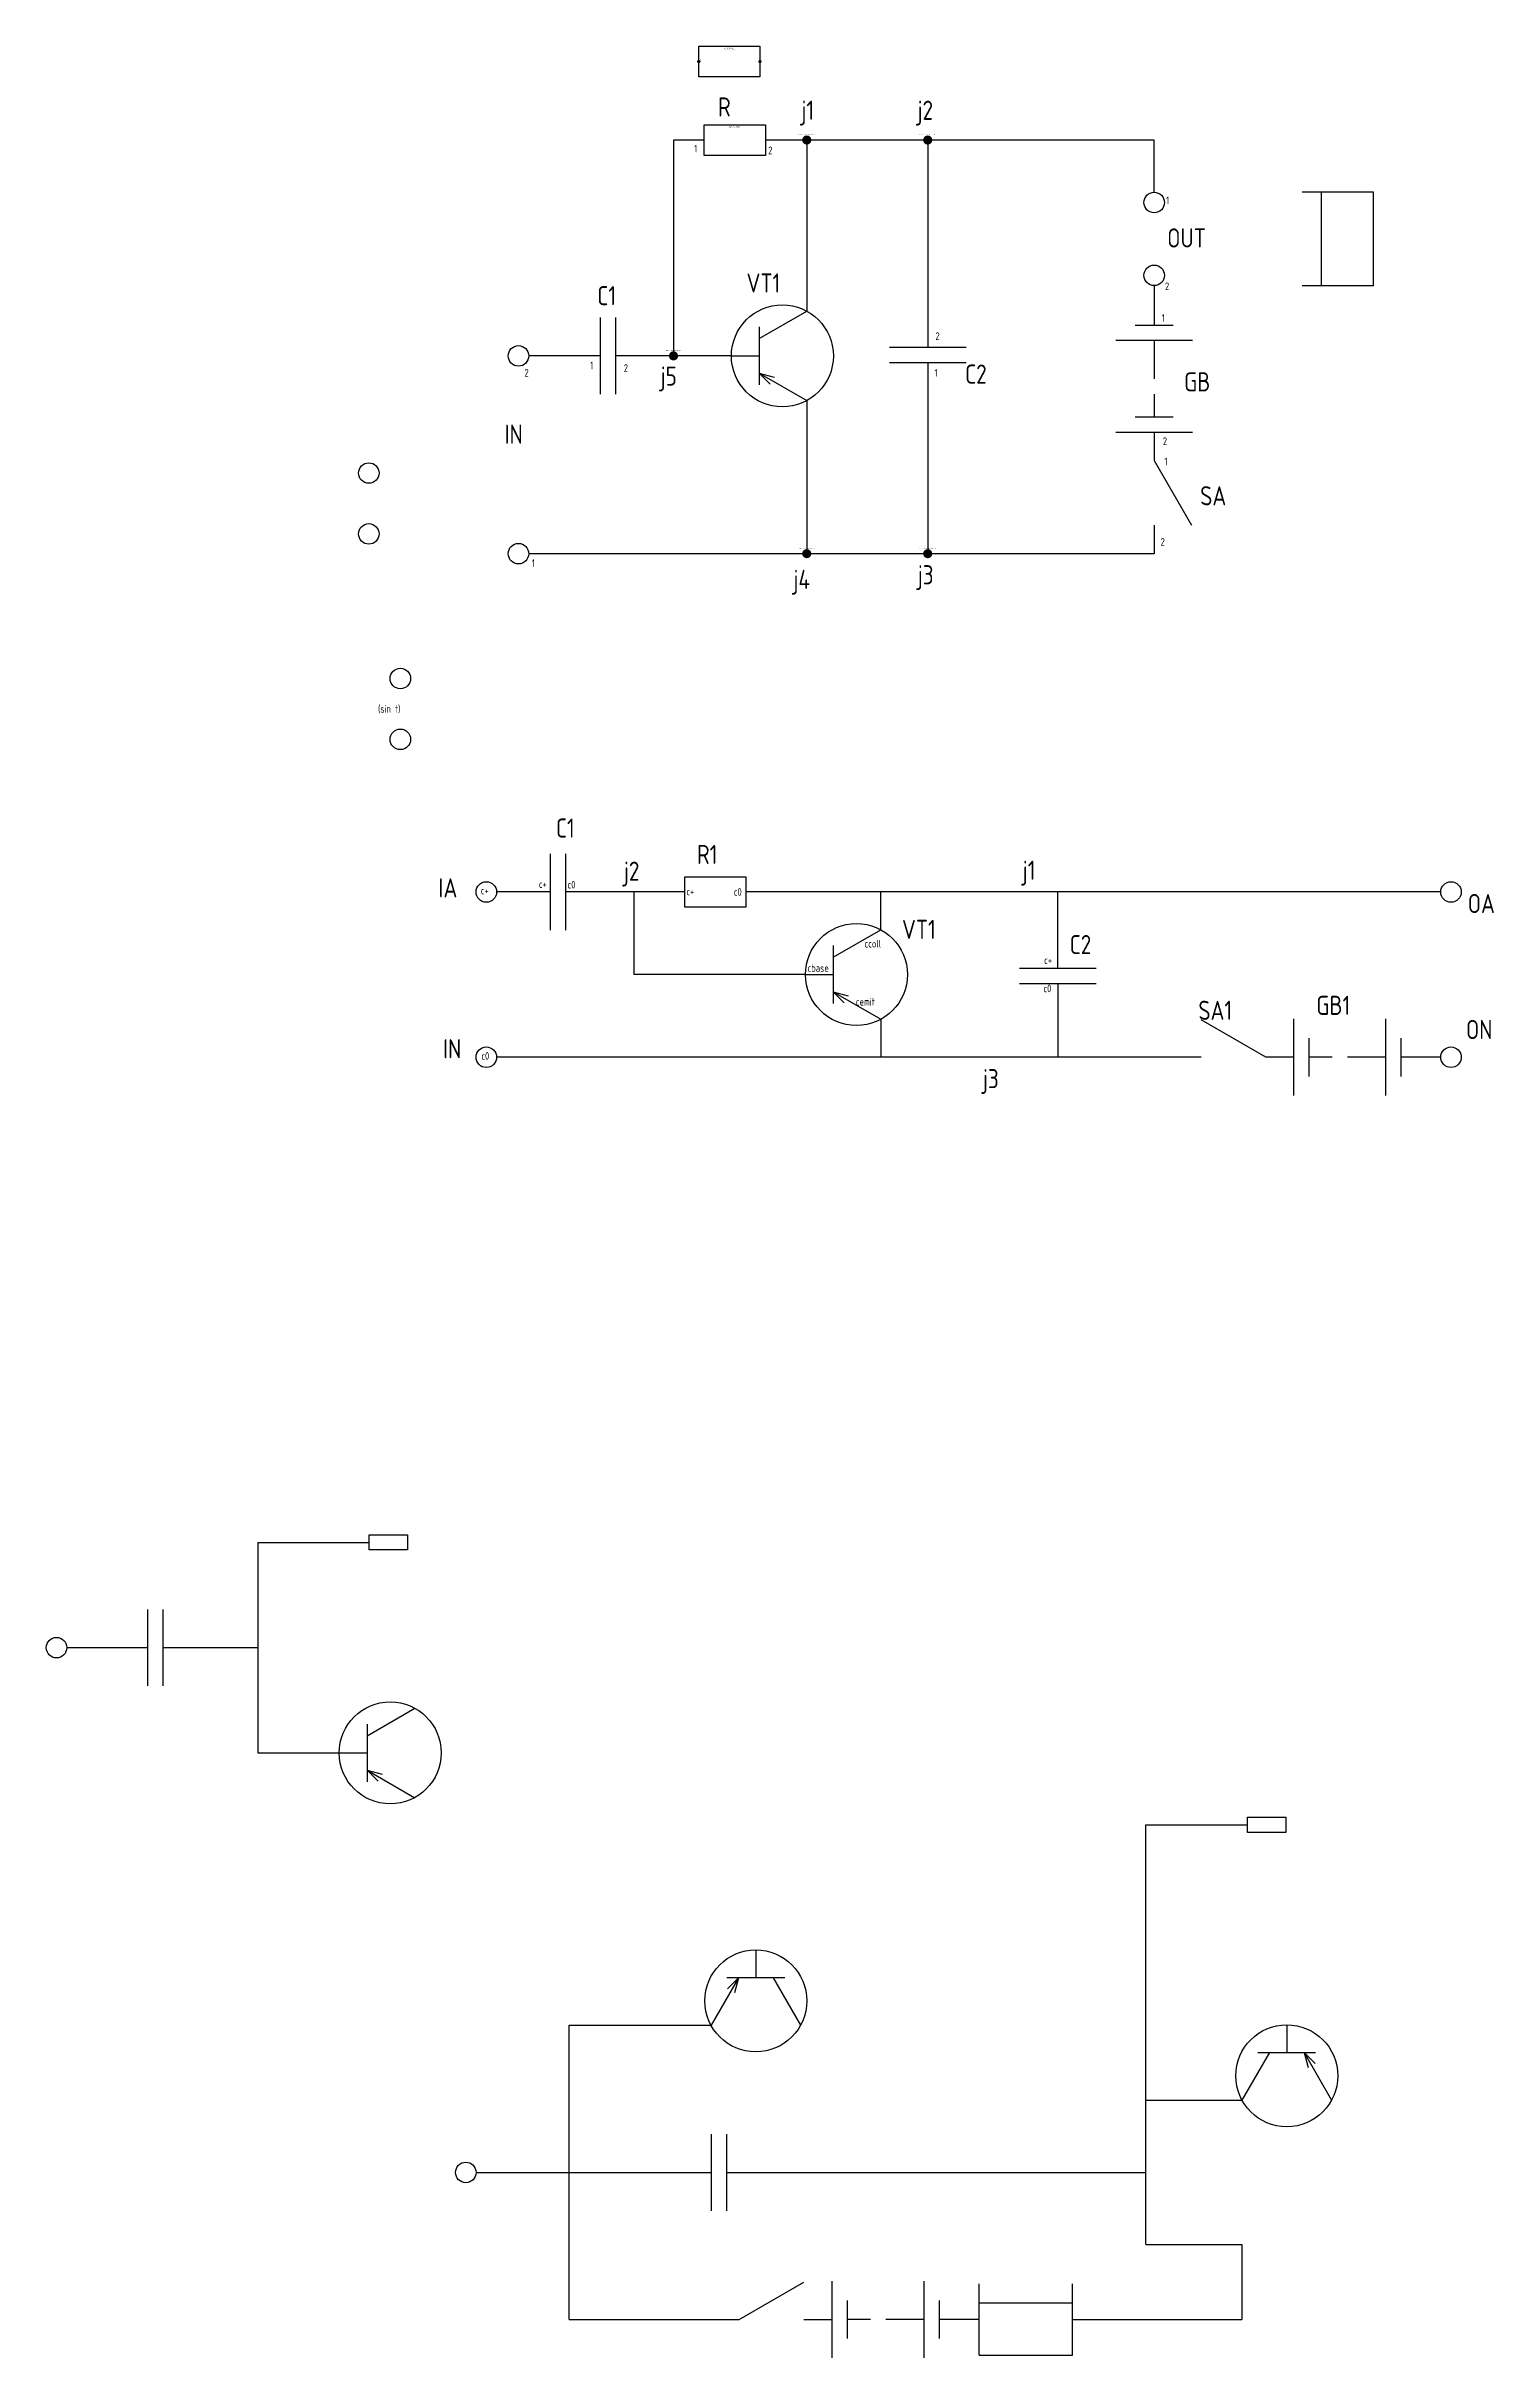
# Model space of a CAD drawing. Header units: millimetres. Extents: x 13787 to 14285, y 33687 to 34092.
# Drawn here: x 13786.6 to 13975.7, y 33686.7 to 33988.7 of the extents above; entities that cross this region are included whole.
import ezdxf
from ezdxf.enums import TextEntityAlignment as Align

# ---------------------------------------------------------------- set-up
doc = ezdxf.new("R2010")
doc.units = ezdxf.units.MM
doc.linetypes.add('GOST2.303 4', pattern=[7, 5, -2, 0])
doc.layers.add('contact', color=62, linetype='Continuous')
doc.styles.add('GOST 2.304', font='CS_Gost2304.shx')

msp = doc.modelspace()

# ---------------------------------------------------------------- texts
at = {"style": 'GOST 2.304'}
for s, height, p in [('R', 2.5, (13874.36, 33979.49)), ('j1', 2.5, (13885.27, 33979.07)), ('j2', 2.5, (13900.44, 33979.06)), ('1', 1, (13871.26, 33974.79)), ('2', 1, (13880.92, 33974.56)), ('1', 1, (13932.9, 33968.05)), ('OUT', 2.5, (13933.04, 33962.38)), ('C1', 2.5, (13858.59, 33954.84)), ('VT1', 2.5, (13878.09, 33956.49)), ('2', 1, (13932.75, 33956.81)), ('2', 1, (13902.77, 33950.3)), ('1', 1, (13932.34, 33952.68)), ('2', 1, (13849.08, 33945.52)), ('1', 1, (13857.66, 33946.47)), ('2', 1, (13862.05, 33946.12)), ('j5', 2.5, (13866.88, 33944.33)), ('1', 1, (13902.65, 33945.51)), ('C2', 2.5, (13906.64, 33944.59)), ('GB', 2.5, (13935.25, 33943.58)), ('IN', 2.5, (13846.48, 33936.74)), ('2', 1, (13932.47, 33936.57)), ('1', 1, (13932.67, 33933.92)), ('SA', 2.5, (13937.35, 33928.69)), ('2', 1, (13932.18, 33923.42)), ('1', 1, (13850.05, 33920.64)), ('j4', 2.5, (13884.23, 33917.77)), ('j3', 2.5, (13900.47, 33918.37)), ('C1', 2.5, (13853.19, 33885.28)), ('j2', 2.5, (13862.08, 33879.65)), ('R1', 2.5, (13871.61, 33881.84)), ('j1', 2.5, (13914.18, 33879.76)), ('IA', 2.5, (13837.85, 33877.47)), ('c+', 1, (13850.97, 33878.71)), ('c0', 1, (13854.71, 33878.63)), ('c+', 1, (13843.39, 33877.87)), ('c+', 1, (13870.23, 33877.75)), ('c0', 1, (13876.43, 33877.69)), ('OA', 2.5, (13972.3, 33875.42)), ('VT1', 2.5, (13898.4, 33872.04)), ('ccoll', 1, (13893.51, 33870.92)), ('C2', 2.5, (13920.3, 33870.06)), ('cbase', 1, (13886.06, 33867.75)), ('c+', 1, (13916.97, 33868.77)), ('cemit', 1, (13892.37, 33863.34)), ('c0', 1, (13916.87, 33865.08)), ('SA1', 2.5, (13937.11, 33861.47)), ('GB1', 2.5, (13952.52, 33862.12)), ('ON', 2.5, (13972.06, 33858.96)), ('IN', 2.5, (13838.45, 33856.45)), ('c0', 1, (13843.45, 33856.26)), ('j3', 2.5, (13908.98, 33852.54))]:
    msp.add_text(s, height=height, dxfattribs=at).set_placement(p)
at = {"ltscale": 100, "style": 'GOST 2.304', "flags": 8}
for p in [(13875.84, 33988.49), (13876.56, 33978.22)]:
    msp.add_attdef('RESISTANCE', text='##', height=0.2, dxfattribs=at).set_placement(p, align=Align.TOP_CENTER)

# ---------------------------------------------------------------- blocks, each defined once
blk = doc.blocks.new('sch_contact')
at = {"layer": 'contact'}
h = blk.add_hatch(color=256, dxfattribs=at)
edge = h.paths.add_edge_path()
edge.add_arc((0, 0), 0.223, 0, 360)
at = {"ltscale": 100, "style": 'GOST 2.304', "flags": 8}
for tag, p in [('NAME', (0.21, 0.18)), ('POTENTIAL', (0.21, 0.04)), ('CURRENT', (0.21, -0.11))]:
    blk.add_attdef(tag, p, '', height=0.1, dxfattribs=at)
blk = doc.blocks.new('sch_IN')
for centre in [(-1.34, 0), (-1.34, -7.95)]:
    blk.add_circle(centre, 1.34)
at = {"ltscale": 100, "style": 'GOST 2.304', "flags": 8}
blk.add_attdef('FUNCTION', text='', height=1, dxfattribs=at).set_placement((-1.34, -3.97), align=Align.MIDDLE_RIGHT)
blk = doc.blocks.new('sch_joint')
h = blk.add_hatch(color=250)
edge = h.paths.add_edge_path()
edge.add_arc((0, 0), 0.6, 0, 360)
at = {"color": 60, "ltscale": 100, "style": 'GOST 2.304', "flags": 8}
blk.add_attdef('JOINTS', text='', height=0.1, dxfattribs=at).set_placement((0, 0.63), align=Align.BOTTOM_CENTER)

# ---------------------------------------------------------------- linework, layer by layer
for p, q in [((13871.84, 33984.68), (13871.84, 33988.68)), ((13871.84, 33988.68), (13879.84, 33988.68)), ((13879.84, 33988.68), (13879.84, 33984.68)), ((13879.84, 33984.68), (13871.84, 33984.68)), ((13872.56, 33974.42), (13872.56, 33978.42)), ((13872.56, 33978.42), (13880.56, 33978.42)), ((13880.56, 33978.42), (13880.56, 33974.42)), ((13880.56, 33974.42), (13872.56, 33974.42)), ((13959.97, 33969.61), (13950.65, 33969.61)), ((13953.17, 33969.61), (13953.17, 33957.39)), ((13959.97, 33957.39), (13959.97, 33969.61)), ((13959.97, 33957.39), (13950.65, 33957.39)), ((13858.98, 33953.22), (13858.98, 33943.22)), ((13860.98, 33953.22), (13860.98, 33943.22)), ((13879.75, 33950.48), (13885.96, 33954.06)), ((13879.75, 33952), (13879.75, 33944.44)), ((13933.84, 33952.21), (13928.84, 33952.21)), ((13876.11, 33948.22), (13879.75, 33948.22)), ((13906.76, 33949.33), (13896.76, 33949.33)), ((13936.34, 33950.21), (13926.34, 33950.21)), ((13879.75, 33945.96), (13885.96, 33942.38)), ((13879.75, 33945.96), (13881.18, 33944.53)), ((13879.75, 33945.96), (13881.71, 33945.44)), ((13906.76, 33947.33), (13896.76, 33947.33)), ((13933.84, 33940.21), (13928.84, 33940.21)), ((13936.34, 33938.21), (13926.34, 33938.21)), ((13852.43, 33883.18), (13852.43, 33873.18)), ((13854.43, 33883.18), (13854.43, 33873.18)), ((13870.01, 33876.18), (13870.01, 33880.18)), ((13870.01, 33880.18), (13878.01, 33880.18)), ((13878.01, 33880.18), (13878.01, 33876.18)), ((13878.01, 33876.18), (13870.01, 33876.18)), ((13889.42, 33869.65), (13895.63, 33873.24)), ((13889.42, 33871.17), (13889.42, 33863.62)), ((13885.78, 33867.39), (13889.42, 33867.39)), ((13923.75, 33868.19), (13913.75, 33868.19)), ((13889.42, 33865.14), (13895.63, 33861.55)), ((13889.42, 33865.14), (13890.85, 33863.7)), ((13889.42, 33865.14), (13891.38, 33864.61)), ((13923.75, 33866.19), (13913.75, 33866.19)), ((13949.59, 33851.59), (13949.59, 33861.59)), ((13961.59, 33851.59), (13961.59, 33861.59)), ((13951.59, 33854.09), (13951.59, 33859.09)), ((13963.59, 33854.09), (13963.59, 33859.09)), ((13828.79, 33792.21), (13828.79, 33794.21)), ((13828.79, 33794.21), (13833.79, 33794.21)), ((13833.79, 33794.21), (13833.79, 33792.21)), ((13833.79, 33792.21), (13828.79, 33792.21)), ((13799.84, 33784.45), (13799.84, 33774.45)), ((13801.84, 33784.45), (13801.84, 33774.45)), ((13828.53, 33767.95), (13834.74, 33771.54)), ((13828.53, 33769.47), (13828.53, 33761.92)), ((13824.9, 33765.7), (13828.53, 33765.7)), ((13828.53, 33763.44), (13834.74, 33759.85)), ((13828.53, 33763.44), (13829.97, 33762)), ((13828.53, 33763.44), (13830.49, 33762.91)), ((13943.53, 33755.29), (13943.53, 33757.29)), ((13943.53, 33757.29), (13948.53, 33757.29)), ((13948.53, 33755.29), (13943.53, 33755.29)), ((13948.53, 33757.29), (13948.53, 33755.29)), ((13879.3, 33739.96), (13879.3, 33736.32)), ((13877.04, 33736.32), (13873.46, 33730.12)), ((13883.08, 33736.32), (13875.52, 33736.32)), ((13877.04, 33736.32), (13875.61, 33734.89)), ((13877.04, 33736.32), (13876.52, 33734.37)), ((13881.56, 33736.32), (13885.14, 33730.12)), ((13948.66, 33730.17), (13948.66, 33726.54)), ((13946.4, 33726.54), (13942.81, 33720.33)), ((13944.88, 33726.54), (13952.43, 33726.54)), ((13950.91, 33726.54), (13954.5, 33720.33)), ((13950.91, 33726.54), (13952.35, 33725.1)), ((13950.91, 33726.54), (13951.44, 33724.58)), ((13873.46, 33715.89), (13873.46, 33705.89)), ((13875.46, 33715.89), (13875.46, 33705.89)), ((13889.29, 33686.67), (13889.29, 33696.67)), ((13901.29, 33686.67), (13901.29, 33696.67)), ((13908.48, 33687.01), (13908.48, 33696.33)), ((13920.69, 33687.01), (13920.69, 33696.33)), ((13891.29, 33689.17), (13891.29, 33694.17)), ((13903.29, 33689.17), (13903.29, 33694.17)), ((13920.69, 33693.81), (13908.48, 33693.81)), ((13908.48, 33687.01), (13920.69, 33687.01))]:
    msp.add_line(p, q)
at = {"linetype": 'GOST2.303 4'}
for p, q in [((13931.34, 33950.21), (13931.34, 33940.21)), ((13961.59, 33856.59), (13951.59, 33856.59)), ((13901.29, 33691.67), (13891.29, 33691.67))]:
    msp.add_line(p, q, dxfattribs=at)
at = {"ltscale": 100}
for p, q in [((13931.34, 33934.55), (13936.21, 33926.11)), ((13931.34, 33926.11), (13931.34, 33922.38)), ((13852.43, 33878.18), (13845.44, 33878.18)), ((13870.01, 33878.18), (13854.43, 33878.18)), ((13863.38, 33878.18), (13863.38, 33867.39)), ((13968.77, 33878.18), (13878.01, 33878.18)), ((13895.63, 33873.24), (13895.63, 33878.18)), ((13918.75, 33868.19), (13918.75, 33878.18)), ((13885.78, 33867.39), (13863.38, 33867.39)), ((13918.75, 33866.19), (13918.75, 33856.59)), ((13895.63, 33861.55), (13895.63, 33856.59)), ((13945.92, 33856.59), (13937.49, 33861.47)), ((13937.49, 33856.59), (13845.44, 33856.59)), ((13814.24, 33793.21), (13814.24, 33765.7)), ((13814.24, 33793.21), (13828.79, 33793.21)), ((13789.3, 33779.45), (13799.84, 33779.45)), ((13801.84, 33779.45), (13814.24, 33779.45)), ((13814.24, 33765.7), (13824.9, 33765.7)), ((13930.27, 33701.46), (13930.27, 33756.29)), ((13930.27, 33756.29), (13943.53, 33756.29)), ((13854.93, 33691.67), (13854.93, 33730.11)), ((13854.93, 33730.11), (13873.46, 33730.11)), ((13930.27, 33720.33), (13942.81, 33720.33)), ((13842.76, 33710.89), (13854.93, 33710.89)), ((13854.93, 33710.89), (13873.46, 33710.89)), ((13875.46, 33710.89), (13930.27, 33710.89)), ((13930.27, 33701.46), (13942.81, 33701.46)), ((13942.81, 33701.46), (13942.81, 33691.67)), ((13877.12, 33691.67), (13885.56, 33696.54)), ((13854.93, 33691.67), (13873.46, 33691.67)), ((13873.46, 33691.67), (13877.12, 33691.67)), ((13885.56, 33691.67), (13889.29, 33691.67)), ((13908.48, 33691.67), (13903.29, 33691.67)), ((13920.69, 33691.67), (13942.81, 33691.67))]:
    msp.add_line(p, q, dxfattribs=at)
for points in [[(13872.56, 33976.42), (13868.55, 33976.42), (13868.55, 33948.22)], [(13885.96, 33976.42), (13880.56, 33976.42)], [(13901.76, 33976.42), (13885.96, 33976.42)], [(13885.96, 33976.42), (13885.96, 33954.06)], [(13931.34, 33969.61), (13931.34, 33976.42), (13901.76, 33976.42)], [(13901.76, 33976.42), (13901.76, 33949.33)], [(13931.34, 33957.39), (13931.34, 33952.21)], [(13858.98, 33948.22), (13849.64, 33948.22)], [(13868.55, 33948.22), (13860.98, 33948.22)], [(13876.11, 33948.22), (13868.55, 33948.22)], [(13901.76, 33947.33), (13901.76, 33922.38)], [(13885.96, 33942.38), (13885.96, 33922.38)], [(13931.34, 33938.21), (13931.34, 33934.55)], [(13885.96, 33922.38), (13849.64, 33922.38)], [(13901.76, 33922.38), (13885.96, 33922.38)], [(13931.34, 33922.38), (13901.76, 33922.38)], [(13949.59, 33856.59), (13945.92, 33856.59)], [(13968.77, 33856.59), (13963.59, 33856.59)]]:
    msp.add_lwpolyline(points, dxfattribs=at)
for centre, radius in [((13931.34, 33968.26), 1.34), ((13931.34, 33958.74), 1.34), ((13882.77, 33948.22), 6.66), ((13848.3, 33948.22), 1.34), ((13848.3, 33922.38), 1.34), ((13892.44, 33867.39), 6.66), ((13787.96, 33779.45), 1.34), ((13831.55, 33765.7), 6.66), ((13879.3, 33733.3), 6.66), ((13948.66, 33723.52), 6.66), ((13841.42, 33710.89), 1.34)]:
    msp.add_circle(centre, radius)
at = {"color": 4}
for centre in [(13844.1, 33878.18), (13844.1, 33856.59)]:
    msp.add_circle(centre, 1.34, dxfattribs=at)
at = {"color": 1}
for centre in [(13970.11, 33878.18), (13970.11, 33856.59)]:
    msp.add_circle(centre, 1.34, dxfattribs=at)

# ---------------------------------------------------------------- block references
at = {"ltscale": 100}
for name, p, values in [('sch_contact', (13871.84, 33986.68), {'NAME': '1', 'POTENTIAL': '#', 'CURRENT': '#'}), ('sch_contact', (13879.84, 33986.68), {'NAME': '2', 'POTENTIAL': '#', 'CURRENT': '#'}), ('sch_joint', (13885.96, 33976.42), {'JOINTS': '(2118721968 2118721984 2118721976)'}), ('sch_joint', (13901.76, 33976.42), {'JOINTS': '(2118721960 2118721992 2118721968)'}), ('sch_joint', (13868.55, 33948.22), {'JOINTS': '(2118722144 2118721856 2118722152)'}), ('sch_joint', (13885.96, 33922.38), {'JOINTS': '(2118722128 2118722032 2118722136)'}), ('sch_joint', (13901.76, 33922.38), {'JOINTS': '(2118722048 2118722056 2118722128)'}), ('sch_IN', (13834.21, 33906.07), {'FUNCTION': '(sin t)'})]:
    msp.add_blockref(name, p, dxfattribs=at).add_auto_attribs(values)
msp.add_blockref('sch_IN', (13830.09, 33932.91), dxfattribs=at)

msp.set_redraw_order([(e.dxf.handle, doc.entitydb.next_handle()) for e in msp.query("TEXT MTEXT ATTDEF DIMENSION ARC_DIMENSION")])  # texts and dimensions are drawn at this point

doc.saveas('drawing.dxf')
